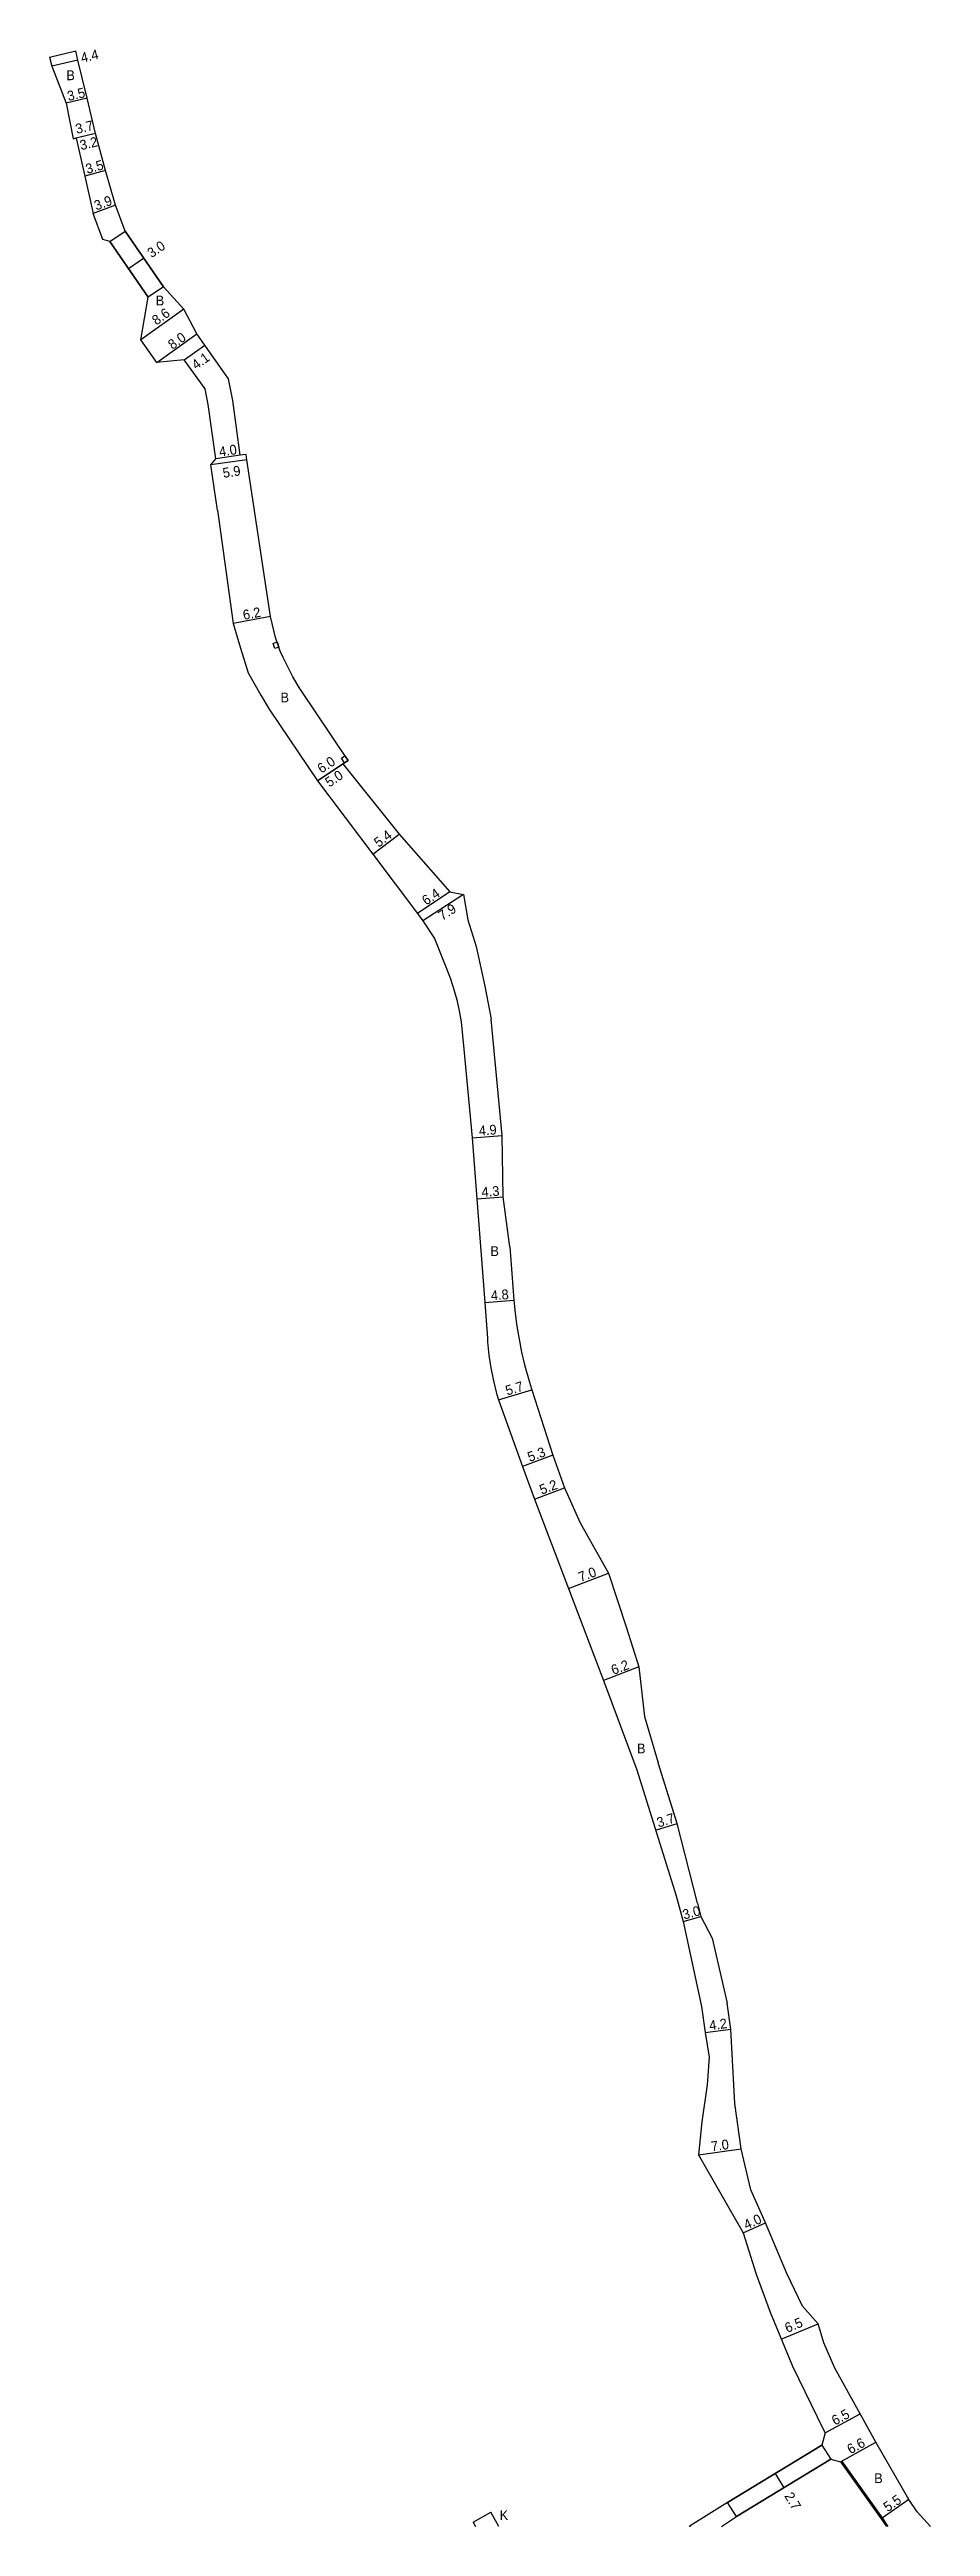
# Model space of a CAD drawing. Header units: metres. Extents: x -8000 to -4000, y -96000 to -93000.
# Drawn here: x -4585.4 to -4441.7, y -93600 to -93196.2 of the extents above; entities that cross this region are included whole.
import ezdxf

# ---------------------------------------------------------------- set-up
doc = ezdxf.new("R2010")
doc.units = ezdxf.units.M
doc.header["$LTSCALE"] = 2.5
for name, color, linetype in [('側溝・桝', 7, 'Continuous'), ('幅員', 7, 'Continuous'), ('歩道・分離帯・安全施設', 7, 'Continuous'), ('舗装', 7, 'Continuous'), ('道路', 7, 'Continuous')]:
    doc.layers.add(name, color=color, linetype=linetype)
doc.styles.get("Standard").update_dxf_attribs({"font": ''})
doc.styles.get('Standard').set_extended_font_data('@MS PGothic')

msp = doc.modelspace()

# ---------------------------------------------------------------- texts
at = {"layer": '幅員'}
for s, rotation, p in [('4.4', 13.2912, (-4580.07, -93198.32)), ('3.5', 13.2912, (-4582.26, -93204.56)), ('3.7', 13.2912, (-4580.91, -93209.91)), ('3.2', 13.2912, (-4580.21, -93212.57)), ('3.5', 15.9383, (-4579.21, -93216.45)), ('3.9', 20.5129, (-4577.72, -93222.42)), ('3.0', 34.4795, (-4568.72, -93230.19)), ('8.6', 35.2643, (-4567.94, -93241.17)), ('8.0', 35.376, (-4565.32, -93245.13)), ('4.1', 35.4295, (-4561.45, -93248.42)), ('4.0', 8.1436, (-4557.61, -93262.53)), ('5.9', 8.6787, (-4556.99, -93266)), ('6.2', 10.7795, (-4553.67, -93289.16)), ('6.0', 33.8875, (-4541, -93314.24)), ('5.0', 33.8875, (-4539.73, -93316.49)), ('5.4', 36.9876, (-4531.69, -93326.32)), ('6.4', 33.8207, (-4523.94, -93335.75)), ('7.9', 33.0463, (-4521.31, -93338.23)), ('4.9', 4.3271, (-4515.3, -93373.24)), ('4.3', 4.3271, (-4514.85, -93383.24)), ('4.8', 4.3271, (-4513.33, -93400.1)), ('5.7', 16.4752, (-4510.73, -93415.62)), ('5.3', 20.5245, (-4507.05, -93426.46)), ('5.2', 20.5245, (-4505.1, -93431.79)), ('7.0', 20.8024, (-4498.75, -93446.03)), ('6.2', 20.8024, (-4493.42, -93461.18)), ('3.7', 17.4725, (-4486.04, -93486.06)), ('3.0', 15.1299, (-4481.89, -93501.06)), ('4.2', 7.9409, (-4477.67, -93519.13)), ('7.0', 7.9476, (-4477.37, -93538.85)), ('4.0', 24.0921, (-4471.73, -93551.64)), ('6.5', 22.6236, (-4465.05, -93568.46)), ('6.5', 28.8286, (-4457.27, -93583.57)), ('6.6', 28.7793, (-4454.74, -93588.25)), ('2.7', 301.2713, (-4465.59, -93595.02)), ('5.5', 34.5135, (-4448.68, -93597.69))]:
    msp.add_text(s, height=1.6, rotation=rotation, dxfattribs=at).set_placement(p)
at = {"layer": '舗装'}
for s, p in [('B', (-4582.63, -93201.15)), ('B', (-4568.05, -93237.88)), ('B', (-4547.7, -93302.59)), ('B', (-4513.47, -93392.86)), ('B', (-4489.57, -93473.95)), ('B', (-4450.88, -93592.94)), ('K', (-4511.96, -93598.95))]:
    msp.add_text(s, height=1.6, dxfattribs=at).set_placement(p)

# ---------------------------------------------------------------- linework, layer by layer
at = {"layer": '側溝・桝'}
for points in [[(-4548.9, -93292.97), (-4548.24, -93292.74), (-4547.95, -93293.59), (-4548.61, -93293.82)], [(-4537.26, -93312.45), (-4537.76, -93311.7), (-4537.18, -93311.31), (-4536.68, -93312.06), (-4537.26, -93312.45)]]:
    msp.add_lwpolyline(points, close=True, dxfattribs=at)
at = {"layer": '幅員'}
for points in [[(-4580.72, -93197.87), (-4585.01, -93198.88)], [(-4579.25, -93204.11), (-4582.66, -93204.91)], [(-4577.89, -93209.87), (-4581.49, -93210.72)], [(-4577.89, -93209.87), (-4581, -93210.61)], [(-4576.23, -93215.85), (-4579.59, -93216.82)], [(-4574.61, -93221.52), (-4578.26, -93222.89)], [(-4572.48, -93231.84), (-4570.01, -93230.15)], [(-4563.46, -93238.51), (-4570.48, -93243.47)], [(-4567.87, -93247.16), (-4561.35, -93242.53)], [(-4563.38, -93246.74), (-4560.04, -93244.37)], [(-4553.19, -93263.04), (-4559.03, -93263.87)], [(-4554.29, -93262.31), (-4558.25, -93262.88)], [(-4549.32, -93288.59), (-4555.42, -93289.74)], [(-4536.68, -93312.06), (-4541.66, -93315.4)], [(-4541.66, -93315.4), (-4537.51, -93312.61)], [(-4532.65, -93327.36), (-4528.34, -93324.11)], [(-4520.06, -93333.46), (-4525.38, -93337.02)], [(-4517.86, -93333.9), (-4524.48, -93338.21)], [(-4516.44, -93373.58), (-4511.55, -93373.21)], [(-4515.68, -93383.56), (-4511.39, -93383.23)], [(-4514.4, -93400.43), (-4509.62, -93400.07)], [(-4512.17, -93416.31), (-4506.71, -93414.69)], [(-4503.28, -93425.31), (-4508.24, -93427.17)], [(-4506.25, -93432.49), (-4501.38, -93430.66)], [(-4500.74, -93447.06), (-4494.19, -93444.57)], [(-4489.24, -93459.86), (-4495.04, -93462.06)], [(-4486.52, -93486.47), (-4482.99, -93485.36)], [(-4482.02, -93501.36), (-4479.13, -93500.57)], [(-4478.43, -93519.49), (-4474.27, -93518.91)], [(-4479.53, -93539.4), (-4472.6, -93538.44)], [(-4472.25, -93552.14), (-4468.6, -93550.51)], [(-4466.03, -93569.47), (-4460.03, -93566.97)], [(-4458.88, -93584.75), (-4453.18, -93581.61)], [(-4456.39, -93589.44), (-4450.62, -93586.27)], [(-4467.02, -93591.37), (-4465.62, -93593.68)], [(-4445.22, -93595.62), (-4449.75, -93598.73)], [(-4480.8, -93600), (-4480.87, -93599.9)]]:
    msp.add_lwpolyline(points, dxfattribs=at)
at = {"layer": '歩道・分離帯・安全施設'}
msp.add_lwpolyline([(-4456.22, -93589.32), (-4449.59, -93598.62), (-4448.64, -93600)], dxfattribs=at)
at = {"layer": '舗装'}
msp.add_lwpolyline([(-4459.44, -93586.77), (-4457.93, -93589.01)], dxfattribs=at)
at = {"layer": '道路'}
for points in [[(-4585.36, -93197.38), (-4581.08, -93196.36)], [(-4585.36, -93197.38), (-4585.01, -93198.88), (-4582.66, -93204.91), (-4581.49, -93210.72), (-4581, -93210.61), (-4579.59, -93216.82), (-4578.26, -93222.89)], [(-4537.51, -93312.61), (-4536.68, -93312.06), (-4544.44, -93300.49), (-4544.47, -93300.45), (-4545.71, -93298.45), (-4547.26, -93295.3), (-4547.73, -93294.22), (-4548.5, -93292), (-4549.32, -93288.59), (-4553.19, -93263.04), (-4553.32, -93262.17), (-4554.29, -93262.31), (-4555.47, -93253.36), (-4556.15, -93249.85), (-4561.35, -93242.53), (-4563.46, -93238.51), (-4566.8, -93234.83), (-4573.02, -93225.76), (-4574.61, -93221.52), (-4576.23, -93215.85), (-4577.89, -93209.87), (-4579.25, -93204.11), (-4580.72, -93197.87), (-4581.08, -93196.36)], [(-4563.38, -93246.74), (-4567.87, -93247.16), (-4570.48, -93243.47), (-4569.27, -93236.52), (-4575.5, -93227.46), (-4576.68, -93227.12), (-4578.26, -93222.89)], [(-4575.5, -93227.46), (-4569.27, -93236.52)], [(-4566.8, -93234.83), (-4573.02, -93225.76)], [(-4557.98, -93271.24), (-4559.03, -93263.87), (-4558.25, -93262.88), (-4559.51, -93254.04), (-4560, -93251.5), (-4563.38, -93246.74)], [(-4557.98, -93271.24), (-4555.42, -93289.74), (-4554.24, -93293.77), (-4552.95, -93297.76), (-4550.93, -93301.43), (-4549.52, -93303.7), (-4549.42, -93303.84), (-4541.66, -93315.4), (-4532.65, -93327.36)], [(-4537.51, -93312.61), (-4528.34, -93324.11)], [(-4528.34, -93324.11), (-4520.06, -93333.46), (-4517.86, -93333.9), (-4517.14, -93338.06)], [(-4532.65, -93327.36), (-4525.38, -93337.02), (-4524.48, -93338.21)], [(-4524.48, -93338.21), (-4522.59, -93341.12), (-4520.6, -93345.99), (-4519.97, -93347.68), (-4519.41, -93349.39), (-4518.94, -93351.12), (-4518.56, -93352.88), (-4518.26, -93354.66), (-4517.79, -93359.15)], [(-4517.14, -93338.06), (-4515.81, -93342.39), (-4514.37, -93348.84), (-4513.33, -93354.23)], [(-4510.28, -93391.39), (-4511.39, -93383.23), (-4511.55, -93373.21), (-4513.33, -93354.23)], [(-4517.79, -93359.15), (-4516.44, -93373.58), (-4515.68, -93383.56), (-4514.4, -93400.43), (-4513.96, -93406.27), (-4513.92, -93406.88), (-4513.71, -93409.01), (-4513.39, -93411.12), (-4512.98, -93413.21), (-4512.48, -93415.29), (-4512.17, -93416.31), (-4508.24, -93427.17), (-4506.25, -93432.49), (-4500.74, -93447.06), (-4495.04, -93462.06), (-4489.61, -93476.66), (-4483.15, -93497.19), (-4482.02, -93501.36), (-4479.02, -93515.24), (-4478.43, -93519.49)], [(-4510.28, -93391.39), (-4509.62, -93400.07), (-4509.42, -93402.2), (-4509.15, -93404.32), (-4508.8, -93406.43), (-4508.37, -93408.53), (-4507.88, -93410.61), (-4506.97, -93413.8), (-4506.71, -93414.69), (-4503.28, -93425.31), (-4501.38, -93430.66), (-4498.84, -93436.35), (-4494.19, -93444.57)], [(-4494.19, -93444.57), (-4491.34, -93453.32), (-4489.24, -93459.86), (-4488.33, -93467.95), (-4486.11, -93475.47)], [(-4479.72, -93498.39), (-4482.99, -93485.36), (-4486.11, -93475.47)], [(-4479.72, -93498.39), (-4479.13, -93500.57), (-4477.31, -93504.07), (-4474.86, -93514.66)], [(-4441.7, -93600), (-4443.86, -93597.59), (-4445.22, -93595.62), (-4450.62, -93586.27), (-4453.18, -93581.61), (-4457.32, -93574.18), (-4459.11, -93570.05), (-4460.03, -93566.97), (-4462.58, -93564.08), (-4465.12, -93558.75), (-4468.6, -93550.51), (-4471.01, -93545.12), (-4472.6, -93538.44), (-4473.63, -93531.03), (-4474.27, -93518.91), (-4474.86, -93514.66)], [(-4478.43, -93519.49), (-4477.8, -93523.49), (-4478.13, -93528.02), (-4479, -93534.03), (-4479.53, -93539.4), (-4472.25, -93552.14), (-4470.14, -93558.89), (-4467.87, -93565.06), (-4464.19, -93573.89), (-4459.14, -93584.25), (-4458.88, -93584.75), (-4459.44, -93586.77), (-4474.82, -93596.11), (-4480.87, -93599.9), (-4481.04, -93600)], [(-4459.44, -93586.77), (-4474.82, -93596.11)], [(-4475.78, -93600), (-4473.31, -93598.36), (-4457.93, -93589.01), (-4456.39, -93589.44)], [(-4473.31, -93598.36), (-4457.93, -93589.01)], [(-4456.39, -93589.44), (-4449.75, -93598.73), (-4448.88, -93600)], [(-4516.26, -93599.32), (-4513.4, -93597.68)], [(-4512.07, -93600), (-4513.4, -93597.68)], [(-4516.26, -93599.32), (-4515.87, -93600)]]:
    msp.add_lwpolyline(points, dxfattribs=at)
for points in [[(-4573.02, -93225.76), (-4566.8, -93234.83), (-4569.27, -93236.52), (-4575.5, -93227.46)], [(-4473.31, -93598.36), (-4474.82, -93596.11), (-4459.44, -93586.77), (-4457.93, -93589.01)]]:
    msp.add_lwpolyline(points, close=True, dxfattribs=at)

msp.set_redraw_order([(e.dxf.handle, doc.entitydb.next_handle()) for e in msp.query("TEXT MTEXT ATTDEF DIMENSION ARC_DIMENSION")])  # texts and dimensions are drawn at this point

doc.saveas('drawing.dxf')
